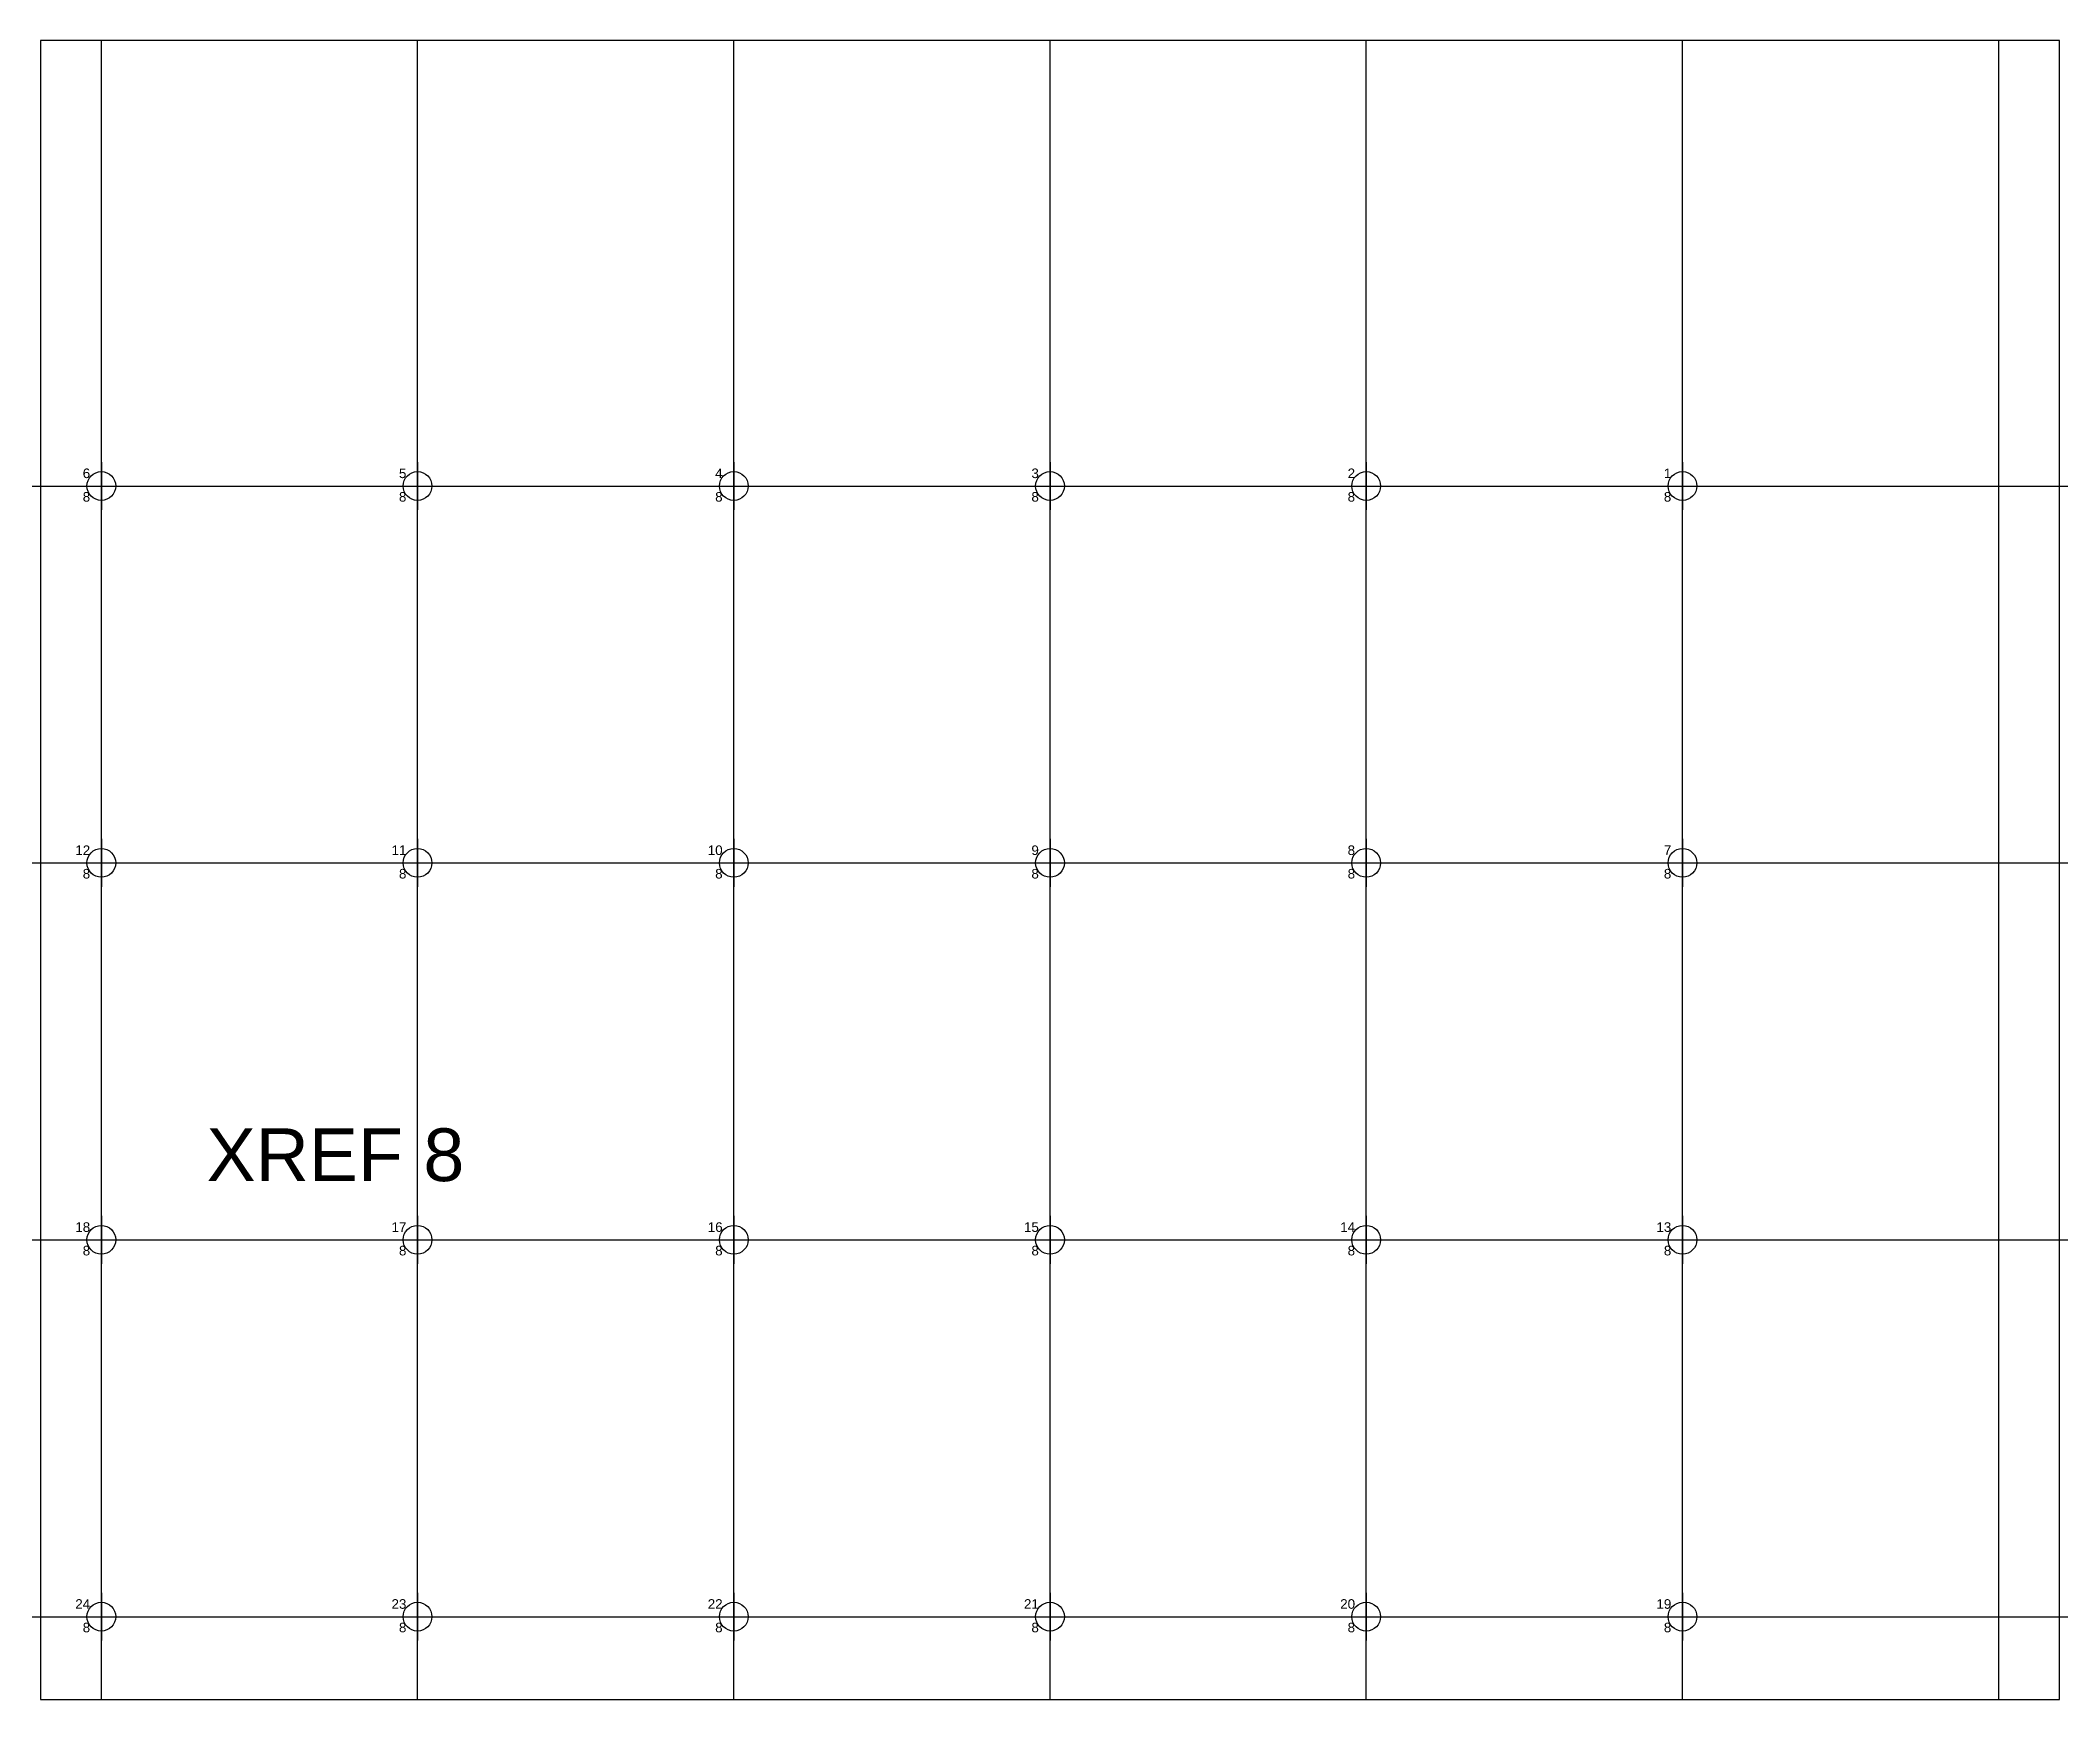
# Model space of a CAD drawing. Header units: inches. Extents: x 0 to 630, y -9 to 76.
# Drawn here: x 392.75 to 431.06, y -8.48 to 23 of the extents above; entities that cross this region are included whole.
import ezdxf
from ezdxf.enums import TextEntityAlignment as Align

# ---------------------------------------------------------------- set-up
doc = ezdxf.new("R2010")
doc.units = ezdxf.units.IN
doc.header["$MEASUREMENT"] = 0
doc.layers.add('GEC_VIEWPORT', color=253, linetype='Continuous', plot=False)
doc.layers.add('M_NOPRINT', color=3, linetype='Continuous', plot=False)
doc.styles.add('shbd-text', font='arial.ttf')
doc.styles.get("Standard").update_dxf_attribs({"font": 'arial.ttf'})

msp = doc.modelspace()

# ---------------------------------------------------------------- texts
at = {"layer": 'GEC_VIEWPORT', "color": 2, "style": 'shbd-text'}
msp.add_text('XREF 8', height=1, dxfattribs=at).set_placement((395.905, 1.359))

# ---------------------------------------------------------------- blocks, each defined once
blk = doc.blocks.new('S_COOR')
for p, q in [((0, 5), (0, -5)), ((-5, 0), (5, 0))]:
    blk.add_line(p, q)
blk.add_circle((0, 0), 3)
for tag, p in [('ID2', (-2.33, 1.65)), ('ID1', (-2.33, -3.26))]:
    blk.add_attdef(tag, text='', height=2).set_placement(p, align=Align.RIGHT)

# ---------------------------------------------------------------- linework, layer by layer
at = {"layer": 'GEC_VIEWPORT', "color": 1}
for p, q in [((393.908, -8.477), (393.908, 23)), ((399.908, -8.477), (399.908, 23)), ((405.908, -8.477), (405.908, 23)), ((411.908, -8.477), (411.908, 23)), ((417.908, -8.477), (417.908, 23)), ((423.908, -8.477), (423.908, 23)), ((429.908, -8.477), (429.908, 23))]:
    msp.add_line(p, q, dxfattribs=at)
for p in [(19.156, 14.546), (19.156, 7.396), (19.156, 0.246), (19.156, -6.904)]:
    msp.add_xline(p, (1, 0), dxfattribs=at)
at = {"layer": 'GEC_VIEWPORT', "color": 140}
msp.add_lwpolyline([(392.752, -8.477), (431.064, -8.477), (431.064, 23), (392.752, 23)], close=True, dxfattribs=at)

# ---------------------------------------------------------------- block references
at = {"layer": 'M_NOPRINT', "xscale": 0.09090909090909091, "yscale": 0.09090909090909091, "zscale": 0.09090909090909091}
for p, values in [((393.908, 14.546), {'ID1': '8', 'ID2': ' 6'}), ((399.908, 14.546), {'ID1': '8', 'ID2': ' 5'}), ((405.908, 14.546), {'ID1': '8', 'ID2': ' 4'}), ((411.908, 14.546), {'ID1': '8', 'ID2': ' 3'}), ((417.908, 14.546), {'ID1': '8', 'ID2': ' 2'}), ((423.908, 14.546), {'ID1': '8', 'ID2': '1'}), ((393.908, 7.396), {'ID1': '8', 'ID2': ' 12'}), ((399.908, 7.396), {'ID1': '8', 'ID2': ' 11'}), ((405.908, 7.396), {'ID1': '8', 'ID2': ' 10'}), ((411.908, 7.396), {'ID1': '8', 'ID2': ' 9'}), ((417.908, 7.396), {'ID1': '8', 'ID2': ' 8'}), ((423.908, 7.396), {'ID1': '8', 'ID2': ' 7'}), ((393.908, 0.246), {'ID1': '8', 'ID2': ' 18'}), ((399.908, 0.246), {'ID1': '8', 'ID2': ' 17'}), ((405.908, 0.246), {'ID1': '8', 'ID2': ' 16'}), ((411.908, 0.246), {'ID1': '8', 'ID2': ' 15'}), ((417.908, 0.246), {'ID1': '8', 'ID2': ' 14'}), ((423.908, 0.246), {'ID1': '8', 'ID2': ' 13'}), ((393.908, -6.904), {'ID1': '8', 'ID2': ' 24'}), ((399.908, -6.904), {'ID1': '8', 'ID2': ' 23'}), ((405.908, -6.904), {'ID1': '8', 'ID2': ' 22'}), ((411.908, -6.904), {'ID1': '8', 'ID2': ' 21'}), ((417.908, -6.904), {'ID1': '8', 'ID2': ' 20'}), ((423.908, -6.904), {'ID1': '8', 'ID2': ' 19'})]:
    msp.add_blockref('S_COOR', p, dxfattribs=at).add_auto_attribs(values)

msp.set_redraw_order([(e.dxf.handle, doc.entitydb.next_handle()) for e in msp.query("TEXT MTEXT ATTDEF DIMENSION ARC_DIMENSION")])  # texts and dimensions are drawn at this point

doc.saveas('drawing.dxf')
